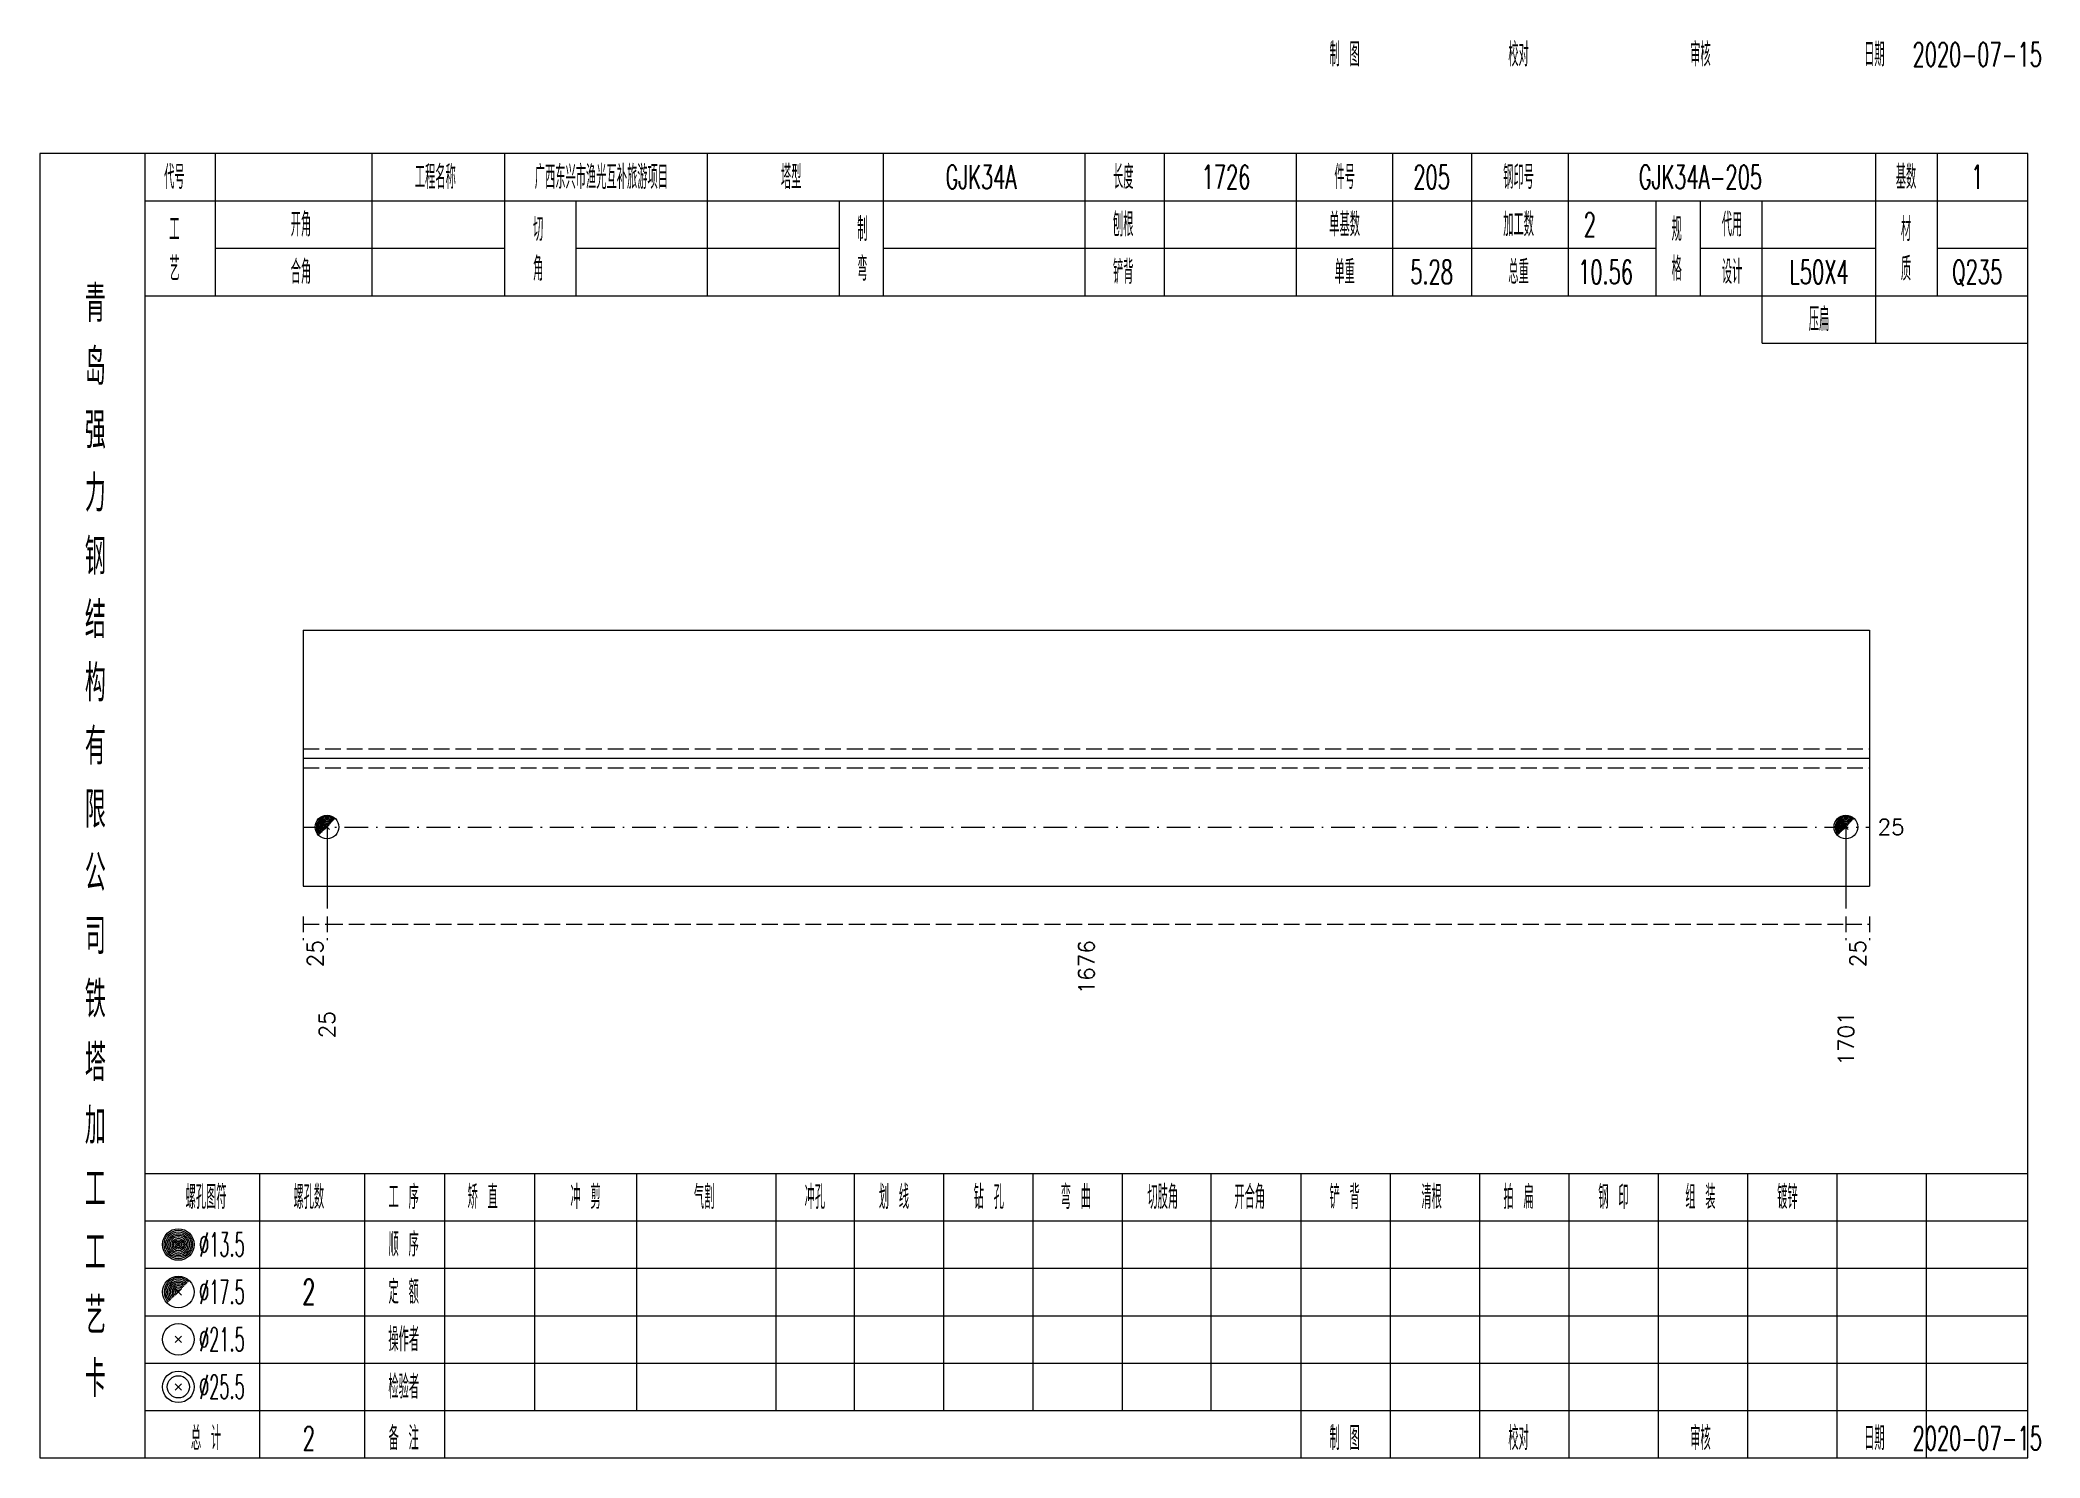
# Model space of a CAD drawing. Extents: x 0 to 2606, y -377 to 6479.
# Drawn here: x 1568.4 to 1821.3, y 6300 to 6479.3 of the extents above; entities that cross this region are included whole.
import ezdxf
from ezdxf.enums import TextEntityAlignment as Align

# ---------------------------------------------------------------- set-up
doc = ezdxf.new("R2010")
doc.units = 0
doc.header["$MEASUREMENT"] = 0
doc.linetypes.add('一点画线', pattern=[5.2, 3, -1, 0.2, -1])
doc.linetypes.add('虚线', pattern=[2.75, 2, -0.75])
doc.layers.get('0').update_dxf_attribs({"linetype": 'CONTINUOUS', "lineweight": 25})
doc.layers.add('1', color=7, linetype='CONTINUOUS', lineweight=25)
doc.layers.add('4', color=7, linetype='CONTINUOUS', lineweight=25)
doc.styles.get("Standard").update_dxf_attribs({"font": 'simplex.shx', "width": 0.7, "height": 3, "bigfont": 'gbhzfs.shx'})

msp = doc.modelspace()

# ---------------------------------------------------------------- texts
at = {"color": 7, "linetype": 'Continuous', "lineweight": 13}
msp.add_text('25', height=2, dxfattribs=at).set_placement((1800.8, 6379.8), align=Align.MIDDLE_LEFT)
at = {"color": 8, "linetype": 'Continuous', "lineweight": 9}
for s, p in [('25', (1603.2, 6365.5)), ('1676', (1700.75, 6365.5)), ('25', (1798.3, 6365.5))]:
    msp.add_text(s, height=2, rotation=90, dxfattribs=at).set_placement(p, align=Align.MIDDLE_RIGHT)
at = {"layer": '1', "color": 7, "linetype": 'Continuous', "lineweight": 13}
for s, p in [('25', (1604.7, 6356.5)), ('1701', (1796.8, 6356.5))]:
    msp.add_text(s, height=2, rotation=90, dxfattribs=at).set_placement(p, align=Align.MIDDLE_RIGHT)
at = {"layer": '4', "color": 1, "linetype": 'Continuous', "lineweight": 13}
for s, height, width, p in [('制 图', 3, 0.6, (1733.4, 6477.5)), ('校对', 3, 0.6, (1755.4, 6477.5)), ('审核', 3, 0.6, (1778.4, 6477.5)), ('日期', 3, 0.6, (1800.4, 6477.5)), ('2020-07-15', 3, 0.6, (1813.4, 6477.5)), ('代号', 3, 0.6, (1585.4, 6462)), ('工程名称', 3, 0.6, (1618.4, 6462)), ('广西东兴市渔光互补旅游项目', 3, 0.6, (1639.4, 6462)), ('塔型', 3, 0.6, (1663.4, 6462)), ('GJK34A', 3, 0.6, (1687.4, 6462)), ('长度', 3, 0.6, (1705.4, 6462)), ('1726', 3, 0.6, (1718.4, 6462)), ('件号', 3, 0.6, (1733.4, 6462)), ('205', 3, 0.6, (1744.4, 6462)), ('钢印号', 3, 0.6, (1755.4, 6462)), ('GJK34A-205', 3, 0.6, (1778.4, 6462)), ('基数', 3, 0.6, (1804.4, 6462)), ('1', 3, 0.6, (1813.4, 6462)), ('开角', 3, 0.6, (1601.4, 6456)), ('刨根', 3, 0.6, (1705.4, 6456)), ('单基数', 3, 0.6, (1733.4, 6456)), ('加工数', 3, 0.6, (1755.4, 6456)), ('代用', 3, 0.6, (1782.4, 6456)), ('工', 3, 0.6, (1585.4, 6455.4)), ('切', 3, 0.6, (1631.4, 6455.4)), ('制', 3, 0.6, (1672.4, 6455.4)), ('2', 3, 0.6, (1764.4, 6456)), ('规', 3, 0.6, (1775.4, 6455.4)), ('材', 3, 0.6, (1804.4, 6455.4)), ('艺', 3, 0.6, (1585.4, 6450.4)), ('合角', 3, 0.6, (1601.4, 6450)), ('角', 3, 0.6, (1631.4, 6450.4)), ('弯', 3, 0.6, (1672.4, 6450.4)), ('铲背', 3, 0.6, (1705.4, 6450)), ('单重', 3, 0.6, (1733.4, 6450)), ('5.28', 3, 0.6, (1744.4, 6450)), ('总重', 3, 0.6, (1755.4, 6450)), ('10.56', 3, 0.6, (1766.4, 6450)), ('格', 3, 0.6, (1775.4, 6450.4)), ('设计', 3, 0.6, (1782.4, 6450)), ('L50X4', 3, 0.6, (1793.4, 6450)), ('质', 3, 0.6, (1804.4, 6450.4)), ('Q235', 3, 0.6, (1813.4, 6450)), ('青', 4.6, 0.8, (1575.4, 6446)), ('压扁', 3, 0.6, (1793.4, 6444)), ('岛', 4.6, 0.8, (1575.4, 6438)), ('强', 4.6, 0.8, (1575.4, 6430)), ('力', 4.6, 0.8, (1575.4, 6422)), ('钢', 4.6, 0.8, (1575.4, 6414)), ('结', 4.6, 0.8, (1575.4, 6406)), ('构', 4.6, 0.8, (1575.4, 6398)), ('有', 4.6, 0.8, (1575.4, 6390)), ('限', 4.6, 0.8, (1575.4, 6382)), ('公', 4.6, 0.8, (1575.4, 6374)), ('司', 4.6, 0.8, (1575.4, 6366)), ('铁', 4.6, 0.8, (1575.4, 6358)), ('塔', 4.6, 0.8, (1575.4, 6350)), ('加', 4.6, 0.8, (1575.4, 6342)), ('工', 4.6, 0.8, (1575.4, 6334)), ('螺孔图符', 3, 0.6, (1589.4, 6333)), ('螺孔数', 3, 0.6, (1602.4, 6333)), ('工 序', 3, 0.6, (1614.4, 6333)), ('矫 直', 3, 0.6, (1624.4, 6333)), ('冲 剪', 3, 0.6, (1637.4, 6333)), ('气割', 3, 0.6, (1652.4, 6333)), ('冲孔', 3, 0.6, (1666.4, 6333)), ('划 线', 3, 0.6, (1676.4, 6333)), ('钻 孔', 3, 0.6, (1688.4, 6333)), ('弯 曲', 3, 0.6, (1699.4, 6333)), ('切肢角', 3, 0.6, (1710.4, 6333)), ('开合角', 3, 0.6, (1721.4, 6333)), ('铲 背', 3, 0.6, (1733.4, 6333)), ('清根', 3, 0.6, (1744.4, 6333)), ('拍 扁', 3, 0.6, (1755.4, 6333)), ('钢 印', 3, 0.6, (1767.4, 6333)), ('组 装', 3, 0.6, (1778.4, 6333)), ('镀锌', 3, 0.6, (1789.4, 6333)), ('顺 序', 3, 0.6, (1614.4, 6327)), ('工', 4.6, 0.8, (1575.4, 6326)), ('%%C13.5', 3, 0.5, (1591.4, 6327)), ('%%C17.5', 3, 0.5, (1591.4, 6321)), ('2', 3.2, 0.6, (1602.4, 6321)), ('定 额', 3, 0.6, (1614.4, 6321)), ('艺', 4.6, 0.8, (1575.4, 6318)), ('%%C21.5', 3, 0.5, (1591.4, 6315)), ('操作者', 3, 0.6, (1614.4, 6315)), ('卡', 4.6, 0.8, (1575.4, 6310)), ('%%C25.5', 3, 0.5, (1591.4, 6309)), ('检验者', 3, 0.6, (1614.4, 6309)), ('总 计', 3, 0.6, (1589.4, 6302.5)), ('2', 3, 0.6, (1602.4, 6302.5)), ('备 注', 3, 0.6, (1614.4, 6302.5)), ('制 图', 3, 0.6, (1733.4, 6302.5)), ('校对', 3, 0.6, (1755.4, 6302.5)), ('审核', 3, 0.6, (1778.4, 6302.5)), ('日期', 3, 0.6, (1800.4, 6302.5)), ('2020-07-15', 3, 0.6, (1813.4, 6302.5))]:
    msp.add_text(s, height=height, dxfattribs=dict(at, width=width)).set_placement(p, align=Align.MIDDLE_CENTER)

# ---------------------------------------------------------------- linework, layer by layer
at = {"color": 7, "linetype": 'Continuous', "lineweight": 18}
for p, q in [((1601.7, 6404.7), (1601.7, 6372.3)), ((1601.7, 6404.7), (1799.8, 6404.7)), ((1799.8, 6404.7), (1799.8, 6372.3)), ((1601.7, 6388.5), (1799.8, 6388.5))]:
    msp.add_line(p, q, dxfattribs=at)
at = {"color": 1, "linetype": '虚线', "lineweight": 18}
for p, q in [((1601.7, 6389.7), (1799.8, 6389.7)), ((1601.7, 6387.3), (1799.8, 6387.3))]:
    msp.add_line(p, q, dxfattribs=at)
at = {"color": 3, "linetype": '一点画线', "lineweight": 13}
msp.add_line((1601.7, 6379.8), (1799.8, 6379.8), dxfattribs=at)
at = {"color": 7, "linetype": 'Continuous', "lineweight": 13}
for p, q in [((1604.7, 6379.8), (1604.7, 6369.5)), ((1796.8, 6379.8), (1796.8, 6369.5))]:
    msp.add_line(p, q, dxfattribs=at)
at = {"color": 8, "linetype": '虚线', "lineweight": 9}
for p, q in [((1601.7, 6368.5), (1601.7, 6365.5)), ((1601.7, 6367.5), (1604.7, 6367.5)), ((1604.7, 6368.5), (1604.7, 6365.5)), ((1604.7, 6368.5), (1604.7, 6365.5)), ((1604.7, 6367.5), (1796.8, 6367.5)), ((1796.8, 6368.5), (1796.8, 6365.5)), ((1796.8, 6368.5), (1796.8, 6365.5)), ((1796.8, 6367.5), (1799.8, 6367.5)), ((1799.8, 6368.5), (1799.8, 6365.5))]:
    msp.add_line(p, q, dxfattribs=at)
at = {"layer": '1', "color": 7, "linetype": 'Continuous', "lineweight": 0}
for p, q in [((1604.4, 6379.5), (1605, 6380.1)), ((1604.4, 6380.1), (1605, 6379.5)), ((1796.5, 6379.5), (1797.1, 6380.1)), ((1796.5, 6380.1), (1797.1, 6379.5))]:
    msp.add_line(p, q, dxfattribs=at)
at = {"layer": '1', "color": 7, "linetype": 'Continuous', "lineweight": 18}
msp.add_line((1601.7, 6372.3), (1799.8, 6372.3), dxfattribs=at)
at = {"layer": '1', "color": 7, "linetype": 'Continuous', "lineweight": 13}
for centre in [(1604.7, 6379.8), (1796.8, 6379.8)]:
    msp.add_circle(centre, 1.5, dxfattribs=at)
for centre, radius in [((1604.7, 6379.8), 1.35), ((1604.7, 6379.8), 1.2), ((1604.7, 6379.8), 1.05), ((1604.7, 6379.8), 0.9), ((1604.7, 6379.8), 0.75), ((1604.7, 6379.8), 0.6), ((1604.7, 6379.8), 0.45), ((1604.7, 6379.8), 0.3), ((1604.7, 6379.8), 0.15), ((1796.8, 6379.8), 1.35), ((1796.8, 6379.8), 1.2), ((1796.8, 6379.8), 1.05), ((1796.8, 6379.8), 0.9), ((1796.8, 6379.8), 0.75), ((1796.8, 6379.8), 0.6), ((1796.8, 6379.8), 0.45), ((1796.8, 6379.8), 0.3), ((1796.8, 6379.8), 0.15)]:
    msp.add_arc(centre, radius, 45, 225, dxfattribs=at)
at = {"layer": '4', "color": 1, "linetype": 'Continuous', "lineweight": 18}
for p, q in [((1581.7, 6300), (1581.7, 6465)), ((1590.6, 6447), (1590.6, 6465)), ((1610.4, 6447), (1610.4, 6465)), ((1627.2, 6447), (1627.2, 6465)), ((1652.8, 6447), (1652.8, 6465)), ((1675.1, 6447), (1675.1, 6465)), ((1700.6, 6447), (1700.6, 6465)), ((1710.6, 6447), (1710.6, 6465)), ((1727.3, 6447), (1727.3, 6465)), ((1739.5, 6447), (1739.5, 6465)), ((1749.5, 6447), (1749.5, 6465)), ((1761.7, 6447), (1761.7, 6465)), ((1800.6, 6441), (1800.6, 6465)), ((1808.4, 6447), (1808.4, 6465)), ((1581.7, 6459), (1819.8, 6459)), ((1636.2, 6447), (1636.2, 6459)), ((1669.5, 6447), (1669.5, 6459)), ((1772.8, 6447), (1772.8, 6459)), ((1778.4, 6447), (1778.4, 6459)), ((1786.2, 6441), (1786.2, 6459)), ((1590.6, 6453), (1627.2, 6453)), ((1636.2, 6453), (1669.5, 6453)), ((1675.1, 6453), (1772.8, 6453)), ((1778.4, 6453), (1800.6, 6453)), ((1808.4, 6453), (1819.8, 6453)), ((1581.7, 6447), (1819.8, 6447)), ((1786.2, 6441), (1819.8, 6441)), ((1581.7, 6336), (1819.8, 6336)), ((1596.2, 6300), (1596.2, 6336)), ((1609.5, 6300), (1609.5, 6336)), ((1619.6, 6300), (1619.6, 6336)), ((1631, 6306), (1631, 6336)), ((1643.9, 6306), (1643.9, 6336)), ((1661.5, 6306), (1661.5, 6336)), ((1671.4, 6306), (1671.4, 6336)), ((1682.7, 6306), (1682.7, 6336)), ((1694, 6306), (1694, 6336)), ((1705.3, 6306), (1705.3, 6336)), ((1716.5, 6306), (1716.5, 6336)), ((1727.9, 6306), (1727.9, 6336)), ((1739.2, 6306), (1739.2, 6336)), ((1750.5, 6306), (1750.5, 6336)), ((1761.8, 6306), (1761.8, 6336)), ((1773.1, 6306), (1773.1, 6336)), ((1784.4, 6306), (1784.4, 6336)), ((1795.7, 6306), (1795.7, 6336)), ((1807, 6306), (1807, 6336)), ((1581.7, 6330), (1819.8, 6330)), ((1581.7, 6324), (1819.8, 6324)), ((1581.7, 6318), (1819.8, 6318)), ((1581.7, 6312), (1819.8, 6312)), ((1581.7, 6306), (1819.8, 6306)), ((1727.9, 6300), (1727.9, 6306)), ((1739.2, 6300), (1739.2, 6306)), ((1750.5, 6300), (1750.5, 6306)), ((1761.8, 6300), (1761.8, 6306)), ((1773.1, 6300), (1773.1, 6306)), ((1784.4, 6300), (1784.4, 6306)), ((1795.7, 6300), (1795.7, 6306)), ((1807, 6300), (1807, 6306))]:
    msp.add_line(p, q, dxfattribs=at)
at = {"layer": '4', "color": 7, "linetype": 'Continuous', "lineweight": 13}
for p, q in [((1585.7, 6326.8), (1586.1, 6327.2)), ((1586.1, 6326.8), (1585.7, 6327.2)), ((1585.5, 6314.6), (1586.3, 6315.4)), ((1586.3, 6314.6), (1585.5, 6315.4)), ((1585.5, 6308.6), (1586.3, 6309.4)), ((1586.3, 6308.6), (1585.5, 6309.4))]:
    msp.add_line(p, q, dxfattribs=at)
at = {"layer": '4', "color": 7, "linetype": 'Continuous', "lineweight": 0}
for p, q in [((1585.5, 6320.6), (1586.3, 6321.4)), ((1585.5, 6321.4), (1586.3, 6320.6))]:
    msp.add_line(p, q, dxfattribs=at)
at = {"layer": '4', "color": 1, "linetype": 'Continuous', "lineweight": 18}
msp.add_lwpolyline([(1568.4, 6465), (1568.4, 6300), (1819.8, 6300), (1819.8, 6465)], close=True, dxfattribs=at)
at = {"layer": '4', "color": 7, "linetype": 'Continuous', "lineweight": 13}
for centre, radius in [((1585.9, 6327), 2), ((1585.9, 6327), 1.8), ((1585.9, 6327), 1.6), ((1585.9, 6327), 1.4), ((1585.9, 6327), 1.2), ((1585.9, 6327), 1), ((1585.9, 6327), 0.8), ((1585.9, 6327), 0.6), ((1585.9, 6327), 0.4), ((1585.9, 6327), 0.2), ((1585.9, 6321), 2), ((1585.9, 6315), 2), ((1585.9, 6309), 2), ((1585.9, 6309), 1.4)]:
    msp.add_circle(centre, radius, dxfattribs=at)
for radius in [1.8, 1.6, 1.4, 1.2, 1, 0.8, 0.6, 0.4, 0.2]:
    msp.add_arc((1585.9, 6321), radius, 45, 225, dxfattribs=at)

msp.set_redraw_order([(e.dxf.handle, doc.entitydb.next_handle()) for e in msp.query("TEXT MTEXT ATTDEF DIMENSION ARC_DIMENSION")])  # texts and dimensions are drawn at this point

doc.saveas('drawing.dxf')
